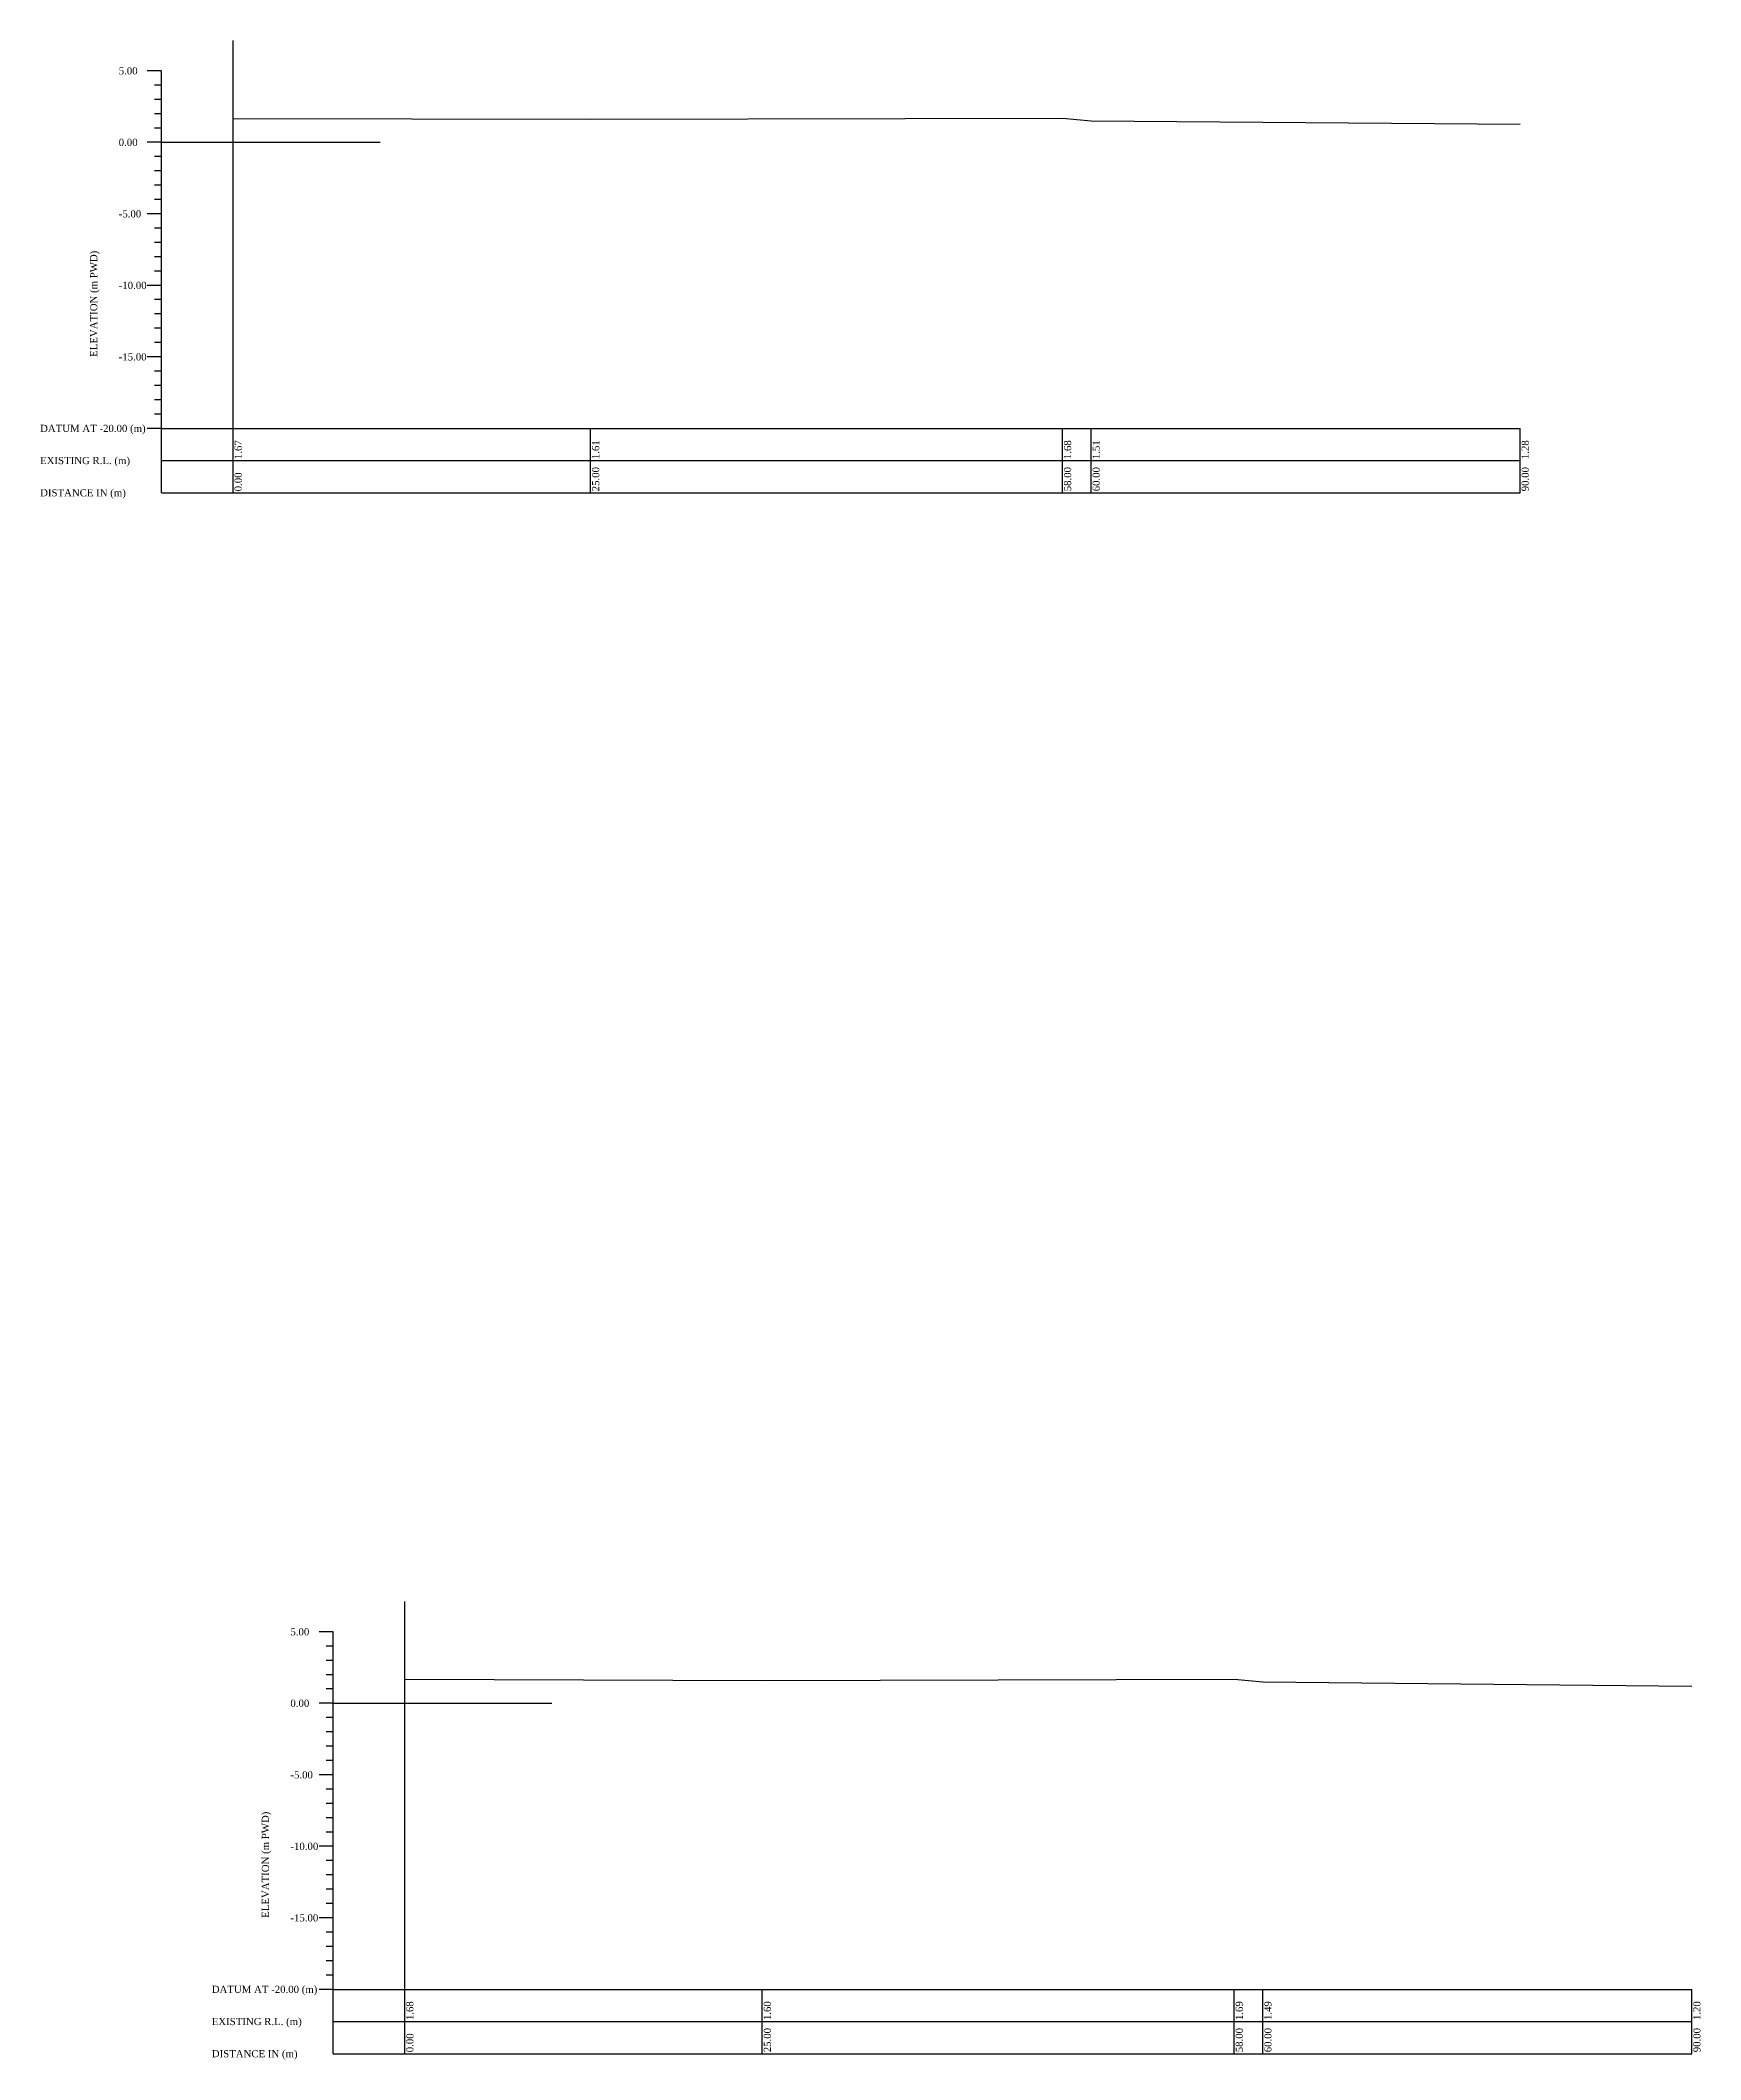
# Model space of a CAD drawing. Header units: metres. Extents: x -148477 to 168932, y -55673 to -2736.
# Drawn here: x 47173.7 to 47289.8, y -25403.5 to -25262.3 of the extents above; entities that cross this region are included whole.
import ezdxf

# ---------------------------------------------------------------- set-up
doc = ezdxf.new("R2010")
doc.units = ezdxf.units.M
doc.styles.add('liza', font='times.ttf', dxfattribs={"height": 2})

msp = doc.modelspace()

# ---------------------------------------------------------------- texts
at = {"color": 3, "linetype": 'Continuous', "lineweight": -3, "ltscale": 0.5, "char_height": 0.5, "attachment_point": 1, "style": 'liza'}
for s, insert, width in [('5.00', (47179.1677, -25264.2019), 2), ('0.00', (47179.1677, -25269.2019), 2), ('-5.00', (47179.1677, -25274.2019), 2), ('-10.00', (47179.1677, -25279.2019), 2), ('-15.00', (47179.1677, -25284.2019), 2), ('DATUM AT -20.00 (m)', (47173.6677, -25289.2019), 7.5), ('EXISTING R.L. (m)', (47173.6677, -25291.4519), 7.5), ('DISTANCE IN (m)', (47173.6677, -25293.7019), 7.5)]:
    msp.add_mtext(s, dxfattribs=dict(at, insert=insert, width=width))
at = {"color": 3, "linetype": 'Continuous', "lineweight": -3, "ltscale": 0.5, "char_height": 0.5, "attachment_point": 1, "rotation": 90, "style": 'liza'}
for s, insert, width in [('ELEVATION (m PWD)', (47177.1677, -25284.4519), 10), ('1.67', (47187.2677, -25291.6019), 2.15), ('1.61', (47212.2677, -25291.6019), 2.15), ('1.68', (47245.2677, -25291.6019), 2.15), ('1.51', (47247.2677, -25291.6019), 2.15), ('1.28', (47277.2677, -25291.6019), 2.15), ('0.00', (47187.2677, -25293.8519), 2.15), ('25.00', (47212.2677, -25293.8519), 2.15), ('58.00', (47245.2677, -25293.8519), 2.15), ('60.00', (47247.2677, -25293.8519), 2.15), ('90.00', (47277.2677, -25293.8519), 2.15)]:
    msp.add_mtext(s, dxfattribs=dict(at, insert=insert, width=width))
at = {"color": 2, "linetype": 'Continuous', "lineweight": -3, "ltscale": 0.5, "char_height": 0.5, "attachment_point": 1, "style": 'liza'}
for s, insert, width in [('5.00', (47191.1729, -25373.3369), 2), ('0.00', (47191.1729, -25378.3369), 2), ('-5.00', (47191.1729, -25383.3369), 2), ('-10.00', (47191.1729, -25388.3369), 2), ('-15.00', (47191.1729, -25393.3369), 2), ('DATUM AT -20.00 (m)', (47185.6729, -25398.3369), 7.5), ('EXISTING R.L. (m)', (47185.6729, -25400.5869), 7.5), ('DISTANCE IN (m)', (47185.6729, -25402.8369), 7.5)]:
    msp.add_mtext(s, dxfattribs=dict(at, insert=insert, width=width))
at = {"color": 2, "linetype": 'Continuous', "lineweight": -3, "ltscale": 0.5, "char_height": 0.5, "attachment_point": 1, "rotation": 90, "style": 'liza'}
for s, insert, width in [('ELEVATION (m PWD)', (47189.1729, -25393.5869), 10), ('1.68', (47199.2729, -25400.7369), 2.15), ('1.60', (47224.2729, -25400.7369), 2.15), ('1.69', (47257.2729, -25400.7369), 2.15), ('1.49', (47259.2729, -25400.7369), 2.15), ('1.20', (47289.2729, -25400.7369), 2.15), ('25.00', (47224.2729, -25402.9869), 2.15), ('58.00', (47257.2729, -25402.9869), 2.15), ('60.00', (47259.2729, -25402.9869), 2.15), ('90.00', (47289.2729, -25402.9869), 2.15), ('0.00', (47199.2729, -25402.9869), 2.15)]:
    msp.add_mtext(s, dxfattribs=dict(at, insert=insert, width=width))

# ---------------------------------------------------------------- linework, layer by layer
at = {"color": 3, "linetype": 'Continuous', "lineweight": -3, "ltscale": 0.5}
for p, q in [((47187.1677, -25289.4519), (47187.1677, -25262.3244)), ((47182.1677, -25264.4519), (47181.1677, -25264.4519)), ((47182.1677, -25293.9519), (47182.1677, -25264.4519)), ((47182.1677, -25265.4519), (47181.6677, -25265.4519)), ((47182.1677, -25266.4519), (47181.6677, -25266.4519)), ((47182.1677, -25267.4519), (47181.6677, -25267.4519)), ((47182.1677, -25268.4519), (47181.6677, -25268.4519)), ((47182.1677, -25269.4519), (47181.1677, -25269.4519)), ((47182.1677, -25269.4519), (47197.4506, -25269.4519)), ((47182.1677, -25270.4519), (47181.6677, -25270.4519)), ((47182.1677, -25271.4519), (47181.6677, -25271.4519)), ((47182.1677, -25272.4519), (47181.6677, -25272.4519)), ((47182.1677, -25274.4519), (47181.1677, -25274.4519)), ((47182.1677, -25273.4519), (47181.6677, -25273.4519)), ((47182.1677, -25275.4519), (47181.6677, -25275.4519)), ((47182.1677, -25276.4519), (47181.6677, -25276.4519)), ((47182.1677, -25277.4519), (47181.6677, -25277.4519)), ((47182.1677, -25278.4519), (47181.6677, -25278.4519)), ((47182.1677, -25279.4519), (47181.1677, -25279.4519)), ((47182.1677, -25280.4519), (47181.6677, -25280.4519)), ((47182.1677, -25281.4519), (47181.6677, -25281.4519)), ((47182.1677, -25282.4519), (47181.6677, -25282.4519)), ((47182.1677, -25283.4519), (47181.6677, -25283.4519)), ((47182.1677, -25284.4519), (47181.1677, -25284.4519)), ((47182.1677, -25285.4519), (47181.6677, -25285.4519)), ((47182.1677, -25286.4519), (47181.6677, -25286.4519)), ((47182.1677, -25287.4519), (47181.6677, -25287.4519)), ((47182.1677, -25288.4519), (47181.6677, -25288.4519)), ((47182.1677, -25289.4519), (47181.1677, -25289.4519)), ((47182.1677, -25289.4519), (47277.1677, -25289.4519)), ((47187.1677, -25293.9519), (47187.1677, -25289.4519)), ((47212.1677, -25293.9519), (47212.1677, -25289.4519)), ((47245.1677, -25293.9519), (47245.1677, -25289.4519)), ((47247.1677, -25293.9519), (47247.1677, -25289.4519)), ((47277.1677, -25293.9519), (47277.1677, -25289.4519)), ((47182.1677, -25291.7019), (47277.1677, -25291.7019)), ((47182.1677, -25293.9519), (47277.1677, -25293.9519))]:
    msp.add_line(p, q, dxfattribs=at)
at = {"color": 2, "linetype": 'Continuous', "lineweight": -3, "ltscale": 0.5}
for p, q in [((47199.1729, -25398.5869), (47199.1729, -25371.4595)), ((47194.1729, -25373.5869), (47193.1729, -25373.5869)), ((47194.1729, -25374.5869), (47193.6729, -25374.5869)), ((47194.1729, -25403.0869), (47194.1729, -25373.5869)), ((47194.1729, -25375.5869), (47193.6729, -25375.5869)), ((47194.1729, -25376.5869), (47193.6729, -25376.5869)), ((47194.1729, -25377.5869), (47193.6729, -25377.5869)), ((47194.1729, -25378.5869), (47193.1729, -25378.5869)), ((47194.1729, -25378.5869), (47209.4558, -25378.5869)), ((47194.1729, -25379.5869), (47193.6729, -25379.5869)), ((47194.1729, -25380.5869), (47193.6729, -25380.5869)), ((47194.1729, -25381.5869), (47193.6729, -25381.5869)), ((47194.1729, -25382.5869), (47193.6729, -25382.5869)), ((47194.1729, -25383.5869), (47193.1729, -25383.5869)), ((47194.1729, -25384.5869), (47193.6729, -25384.5869)), ((47194.1729, -25385.5869), (47193.6729, -25385.5869)), ((47194.1729, -25386.5869), (47193.6729, -25386.5869)), ((47194.1729, -25388.5869), (47193.1729, -25388.5869)), ((47194.1729, -25387.5869), (47193.6729, -25387.5869)), ((47194.1729, -25389.5869), (47193.6729, -25389.5869)), ((47194.1729, -25390.5869), (47193.6729, -25390.5869)), ((47194.1729, -25391.5869), (47193.6729, -25391.5869)), ((47194.1729, -25392.5869), (47193.6729, -25392.5869)), ((47194.1729, -25393.5869), (47193.1729, -25393.5869)), ((47194.1729, -25394.5869), (47193.6729, -25394.5869)), ((47194.1729, -25395.5869), (47193.6729, -25395.5869)), ((47194.1729, -25396.5869), (47193.6729, -25396.5869)), ((47194.1729, -25398.5869), (47193.1729, -25398.5869)), ((47194.1729, -25397.5869), (47193.6729, -25397.5869)), ((47194.1729, -25398.5869), (47289.1729, -25398.5869)), ((47199.1729, -25403.0869), (47199.1729, -25398.5869)), ((47224.1729, -25403.0869), (47224.1729, -25398.5869)), ((47257.1729, -25403.0869), (47257.1729, -25398.5869)), ((47259.1729, -25403.0869), (47259.1729, -25398.5869)), ((47289.1729, -25403.0869), (47289.1729, -25398.5869)), ((47194.1729, -25400.8369), (47289.1729, -25400.8369)), ((47194.1729, -25403.0869), (47289.1729, -25403.0869))]:
    msp.add_line(p, q, dxfattribs=at)
at = {"color": 3, "linetype": 'Continuous', "lineweight": -3, "ltscale": 0.5}
msp.add_lwpolyline([(47187.1677, -25267.7819), (47212.1677, -25267.8419), (47245.1677, -25267.7699), (47247.1677, -25267.9409), (47277.1677, -25268.1709)], dxfattribs=at)
at = {"color": 2, "linetype": 'Continuous', "lineweight": -3, "ltscale": 0.5}
msp.add_lwpolyline([(47199.1729, -25376.9069), (47224.1729, -25376.9869), (47257.1729, -25376.8949), (47259.1729, -25377.0979), (47289.1729, -25377.3859)], dxfattribs=at)

msp.set_redraw_order([(e.dxf.handle, doc.entitydb.next_handle()) for e in msp.query("TEXT MTEXT ATTDEF DIMENSION ARC_DIMENSION")])  # texts and dimensions are drawn at this point

doc.saveas('drawing.dxf')
